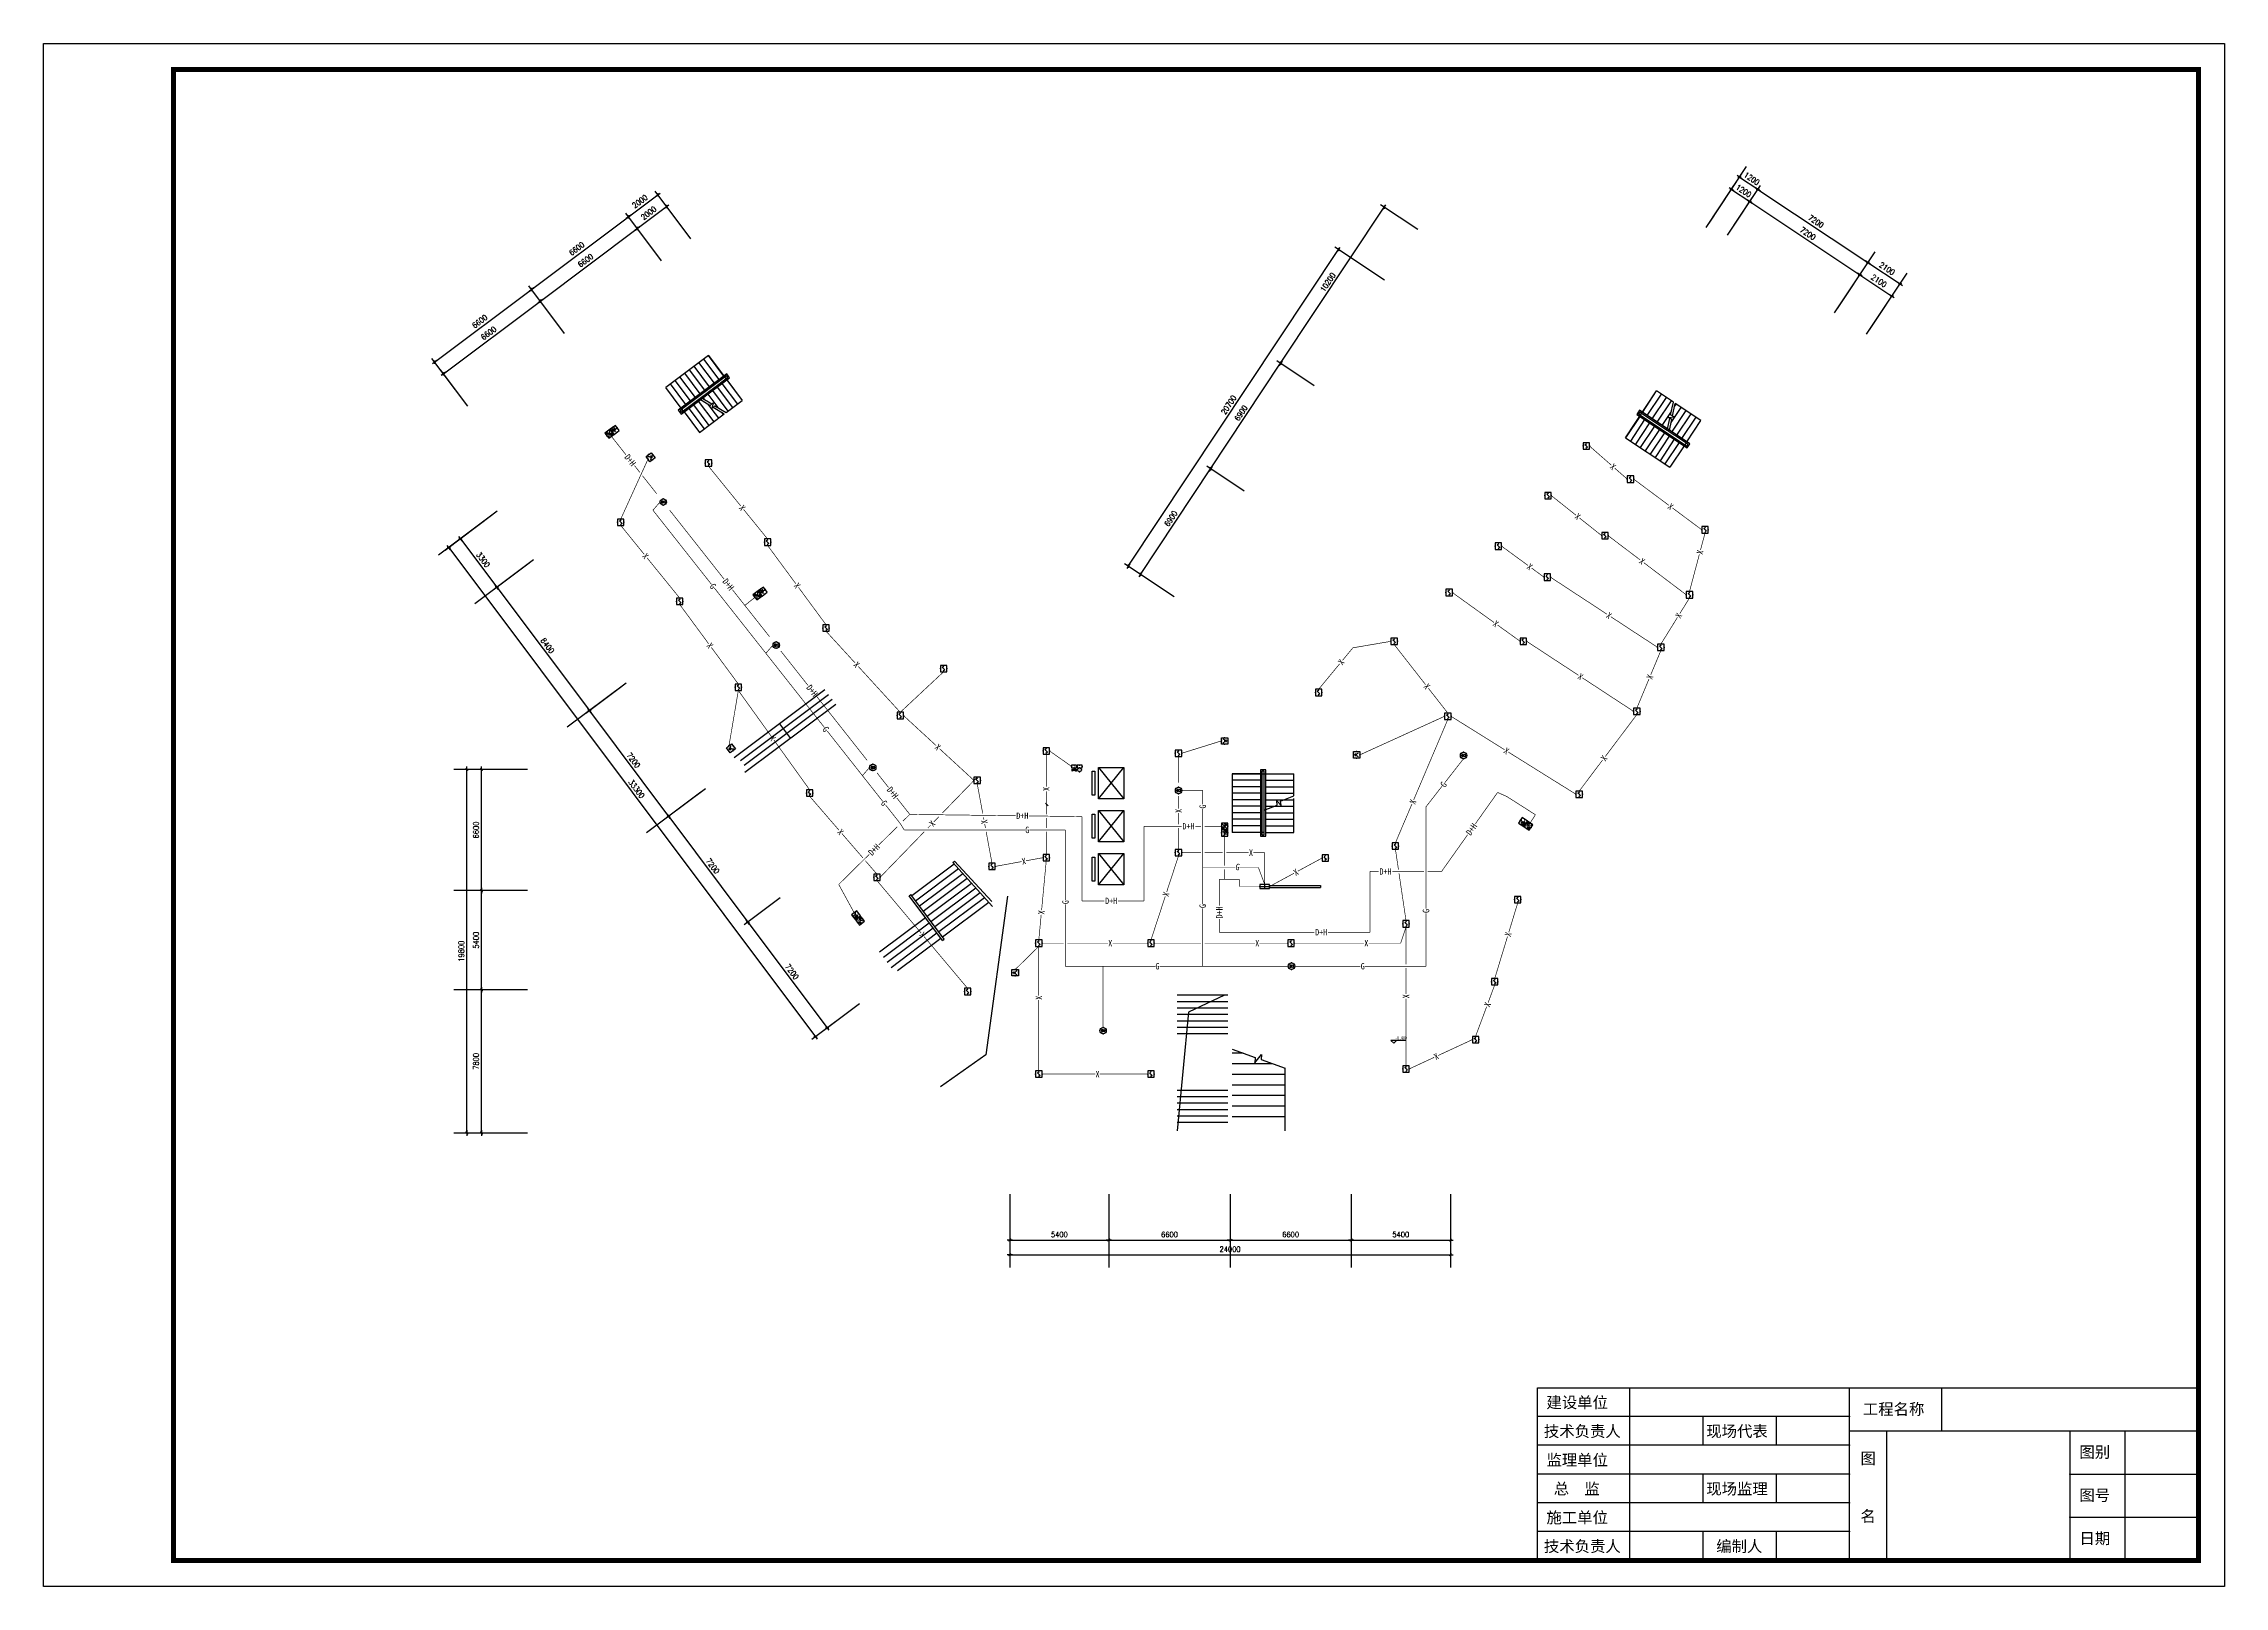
# Model space of a CAD drawing. Extents: x -149393 to 1177518, y -366685 to 296590.
# Drawn here: x 232648 to 351448, y -186685 to -102676 of the extents above; entities that cross this region are included whole.
import ezdxf
from ezdxf.enums import TextEntityAlignment as Align

# ---------------------------------------------------------------- set-up
doc = ezdxf.new("R2010")
doc.units = 0
doc.header["$LTSCALE"] = 1000
doc.header["$MEASUREMENT"] = 0
doc.linetypes.add('常规', pattern=[20, 10, 0, 10])
doc.layers.get('0').update_dxf_attribs({"linetype": 'CONTINUOUS'})
for name, color, linetype in [('AXIS', 3, 'CONTINUOUS'), ('DOTE', 1, 'CONTINUOUS'), ('EQUIP-消防', 3, 'CONTINUOUS'), ('EQUIP-箱柜', 3, 'CONTINUOUS'), ('PUB_TITLE', 253, 'CONTINUOUS'), ('SIG_TEXT', 7, 'CONTINUOUS'), ('STAIR', 2, 'CONTINUOUS'), ('TEL_SYMB', 3, 'CONTINUOUS'), ('WALL', 9, 'CONTINUOUS'), ('WIRE-消防', 3, '常规')]:
    doc.layers.add(name, color=color, linetype=linetype)
doc.styles.add('_TCH_LABEL', font='COMPLEX', dxfattribs={"bigfont": 'GBCBIG'})
doc.styles.add('_TEL_DIM', font='', dxfattribs={"width": 0.8, "height": 3.5})
doc.styles.add('DIM_FONT', font='SIMPLEX.shx', dxfattribs={"width": 0.8})
doc.styles.add('HZ', font='')
doc.styles.get("Standard").update_dxf_attribs({"font": 'gbenor.shx', "bigfont": 'gbcbig.shx'})
doc.styles.add('宋体', font='')
doc.styles.get('_TEL_DIM').set_extended_font_data('SimSun')
doc.styles.get('HZ').set_extended_font_data('SimSun')
doc.styles.get('宋体').set_extended_font_data('SimSun')
doc.dimstyles.new('DIMN', dxfattribs={"dimtxt": 300, "dimasz": 1, "dimexe": 250, "dimexo": 300, "dimgap": 150, "dimtad": 1, "dimdec": 0, "dimdsep": 46, "dimtxsty": 'DIM_FONT', "dimblk": '_DIMX', "dimcen": 2.5, "dimclrt": 7, "dimadec": 0, "dimazin": 0, "dimtfac": 1, "dimtdec": 0, "dimtix": 1, "dimtmove": 2, "dimatfit": 3, "dimldrblk": '_DIMX', "dimfxl": 1, "dimtolj": 1, "dimarcsym": 0})

msp = doc.modelspace()

# ---------------------------------------------------------------- texts
at = {"layer": 'SIG_TEXT', "style": '_TEL_DIM', "width": 0.8}
for s, rotation, p in [('D+H', 308.294459, (264603.2, -125358.2)), ('X', 318.775871, (318142, -125709.9)), ('X', 309.07895, (270709.1, -127953.5)), ('X', 321.521504, (316216.9, -128427.5)), ('X', 323.379293, (321280.6, -127886.1)), ('X', 309.07895, (265440.8, -130578)), ('X', 322.86633, (319723.1, -130866.7)), ('X', 75.115745, (322878.5, -130368.6)), ('D+H', 308.294459, (269946.1, -132124.8)), ('X', 323.845459, (313606.4, -131160.3)), ('G', 308.294459, (269109.2, -132221.1)), ('X', 306.395811, (273699.3, -132187.7)), ('X', 324.296278, (311754, -134264.6)), ('X', 326.780401, (317922.6, -133816.9)), ('X', 58.165096, (321716.5, -133818.4)), ('X', 306.395811, (268948, -135452.5)), ('X', 312.472837, (276938.5, -136492.4)), ('X', 50.440399, (303332.3, -136350.6)), ('D+H', 308.294459, (274513.7, -137909.6)), ('X', 308.040132, (308006.3, -137677.7)), ('X', 326.780401, (316370.1, -137142.9)), ('X', 67.360379, (320150.5, -137161.4)), ('G', 308.294459, (275256.9, -140007.1)), ('X', 305.686814, (272362.4, -140501.2)), ('X', 317.378935, (281358.4, -140982.8)), ('X', 328.041973, (312335.5, -141187.8)), ('X', 52.990959, (317650.1, -141589)), ('D+H', 308.294459, (278899.4, -143463.9)), ('X', 90, (287267.4, -143262.8)), ('G', 52.010617, (308906.2, -143015.7)), ('G', 308.294459, (278435.6, -144032.7)), ('D+H', 359.271524, (285963.3, -144725.3)), ('X', 90, (294474, -144455.1)), ('G', 90, (295789.6, -144223.3)), ('X', 66.993516, (307238.4, -143964.9)), ('X', 310.834273, (276059.9, -145604)), ('X', 45.887227, (281055.2, -145145.5)), ('X', 280.555025, (283893, -145049.6)), ('D+H', 54.644084, (310434.3, -145456.6)), ('D+H', 44.573267, (277885.5, -146566.9)), ('X', 10.356022, (286043.6, -147195.7)), ('G', 349.860469, (297694.1, -147508.2)), ('X', 28.437404, (300869.1, -147796.1)), ('G', 90, (288312.1, -149427)), ('X', 71.854759, (293789.7, -148992.4)), ('G', 90, (295789.6, -149641.5)), ('X', 84.633943, (287004, -149983.7)), ('D+H', 90, (296695.6, -149984.2)), ('G', 90, (307955.2, -149905.4)), ('X', 310.086274, (280528.7, -151201.9)), ('X', 73.062548, (312431.6, -151179.4)), ('X', 90, (286863, -154633.3)), ('X', 90, (306867.1, -154552.5)), ('X', 69.570336, (311300.2, -155005.3)), ('X', 24.870274, (308510.1, -157826.8))]:
    msp.add_text(s, height=350, rotation=rotation, dxfattribs=at).set_placement(p, align=Align.MIDDLE_CENTER)
for s, p in [('G', (286232.7, -145491.7)), ('D+H', (295015.2, -145294.2)), ('X', (298420.4, -146729.2)), ('D+H', (305747.1, -147754.2)), ('D+H', (290805, -149358.4)), ('X', (290755.2, -151659)), ('X', (298761.9, -151659)), ('D+H', (302246.7, -151063.8)), ('X', (304703.8, -151659)), ('G', (293326.5, -152914.4)), ('G', (304508.9, -152914.4)), ('X', (290063.4, -158786.8))]:
    msp.add_text(s, height=350, dxfattribs=at).set_placement(p, align=Align.MIDDLE_CENTER)

# ---------------------------------------------------------------- blocks, each defined once
blk = doc.blocks.new('_DIMX')
blk.add_line((-150, 0), (150, 0))
at = {"const_width": 50}
blk.add_lwpolyline([(-70, -70), (70, 70)], dxfattribs=at)
blk = doc.blocks.new('$equip_U$00000103(cyc-PC)')
for p, q in [((0.5, 0.5), (-0.5, 0.5)), ((-0.5, 0.5), (-0.5, -0.5)), ((-0.2, 0.2), (0.05, 0.4)), ((0, 0), (-0.2, 0.2)), ((0, 0), (0.2, -0.2)), ((0.5, -0.5), (0.5, 0.5)), ((-0.5, -0.5), (0.5, -0.5)), ((0.2, -0.2), (-0.05, -0.4))]:
    blk.add_line(p, q)
for p in [(-0.5, 0), (0, 0.5), (0.5, 0), (0, -0.5)]:
    blk.add_point(p)
at = {"color": 7, "style": '_TEL_DIM', "flags": 1}
blk.add_attdef('A', text='', height=0.00002, dxfattribs=at).set_placement((0, 0), align=Align.MIDDLE_CENTER)
blk = doc.blocks.new('$equip$00001423')
for p, q in [((0.75, 0.6), (-0.75, 0.6)), ((-0.75, 0.6), (-0.75, 0)), ((-0.75, 0.3), (0.75, 0.3)), ((-0.75, 0), (0.75, 0)), ((0, 0), (0, 0.6)), ((0.75, 0), (0.75, 0.6))]:
    blk.add_line(p, q)
for p in [(-0.75, 0.3), (0, 0.6), (0, 0), (0.75, 0.3)]:
    blk.add_point(p)
at = {"style": '_TCH_LABEL', "flags": 9}
blk.add_attdef('A', (0, 0), '', height=0.00002, dxfattribs=at)
blk = doc.blocks.new('$equip_U$00000105(cyc-PC)')
for p, q in [((0.5, 1), (-0.5, 1)), ((-0.5, 1), (-0.5, 0)), ((-0.5, 0), (0.5, 0)), ((-0.17, 0.5), (-0.17, 0.15)), ((0.5, 0), (0.5, 1))]:
    blk.add_line(p, q)
for radius in [0.226, 0.113]:
    blk.add_circle((0.23, 0.36), radius)
blk.add_arc((-0.17, 0.8), 0.3, 180, 0)
for p in [(-0.5, 0.5), (0, 1), (0, 0), (0.5, 0.5)]:
    blk.add_point(p)
at = {"color": 7, "style": '_TEL_DIM', "flags": 1}
blk.add_attdef('A', text='', height=0.00002, dxfattribs=at).set_placement((0, 0), align=Align.MIDDLE_CENTER)
blk = doc.blocks.new('$equip_U$00000107(cyc-PC)')
for p, q in [((-0.5, 1), (-0.5, 0)), ((0.5, 1), (-0.5, 0)), ((0.5, 1), (-0.5, 1)), ((-0.5, 0), (0.5, 0)), ((-0.27, 0.87, 0), (-0.42, 0.87, 0)), ((-0.42, 0.87, 0), (-0.42, 0.57, 0)), ((-0.42, 0.57, 0), (-0.27, 0.57, 0)), ((-0.27, 0.82, 0), (-0.07, 0.92, 0)), ((-0.27, 0.57, 0), (-0.27, 0.87, 0)), ((-0.07, 0.52, 0), (-0.27, 0.62, 0)), ((-0.07, 0.92, 0), (-0.07, 0.52, 0)), ((0.11, 0.16), (0.34, 0.4)), ((0.11, 0.4), (0.34, 0.16)), ((0.5, 0), (0.5, 1))]:
    blk.add_line(p, q)
blk.add_circle((0.22, 0.28), 0.169)
for p in [(-0.5, 0.5), (0, 1), (0, 0), (0.5, 0.5)]:
    blk.add_point(p)
at = {"color": 7, "style": '_TEL_DIM', "flags": 1}
blk.add_attdef('A', text='', height=0.00002, dxfattribs=at).set_placement((0, 0), align=Align.MIDDLE_CENTER)
blk = doc.blocks.new('$equip$00001635')
for p, q in [((-0.01, -0.35, 0), (-0.26, -0.35, 0)), ((-0.26, -0.35, 0), (-0.26, -0.65, 0)), ((-0.26, -0.65, 0), (-0.01, -0.65, 0)), ((-0.01, -0.4, 0), (0.24, -0.3, 0)), ((-0.01, -0.65, 0), (-0.01, -0.35, 0)), ((0.24, -0.7, 0), (-0.01, -0.6, 0)), ((0.24, -0.3, 0), (0.24, -0.7, 0))]:
    blk.add_line(p, q)
blk.add_circle((0, -0.5), 0.5)
at = {"flags": 9}
blk.add_attdef('A', (0, 0), '', height=0.00002, dxfattribs=at)
blk.add_attdef('B', text='', height=0.4, dxfattribs=at).set_placement((0.85, -0.68), align=Align.MIDDLE_CENTER)
blk = doc.blocks.new('$equip_U$00000115(cyc-PC)')
for p in [(0.01, 0.5, 0), (-0.49, 0, 0), (0.01, -0.5, 0), (0.51, 0, 0)]:
    blk.add_point(p)
blk.add_blockref('$equip$00001635', (0.01, 0.5, 0))
at = {"color": 7, "style": '_TEL_DIM', "flags": 1}
blk.add_attdef('A', text='', height=0.00002, dxfattribs=at).set_placement((0, 0), align=Align.MIDDLE_CENTER)
blk = doc.blocks.new('$equip_U$00000302(cyc-PC)')
for p, q in [((0.5, 0.5), (-0.5, 0.5)), ((-0.5, 0.5), (-0.5, -0.5)), ((0, 0), (0, -0.35)), ((0.5, -0.5), (0.5, 0.5)), ((-0.5, -0.5), (0.5, -0.5)), ((-0.22, -0.17), (0.22, -0.17))]:
    blk.add_line(p, q)
blk.add_arc((0, 0.3), 0.3, 180, 0)
for p in [(-0.5, 0), (0, 0.5), (0.5, 0), (0, -0.5)]:
    blk.add_point(p)
at = {"color": 7, "style": '_TEL_DIM', "flags": 1}
blk.add_attdef('A', text='', height=0.00002, dxfattribs=at).set_placement((0, 0), align=Align.MIDDLE_CENTER)
blk = doc.blocks.new('$equip$00002785')
for p, q in [((0.65, 0.65), (-0.65, 0.65)), ((-0.65, 0.65), (-0.65, 0)), ((-0.65, 0), (0.65, 0)), ((0.65, 0), (0.65, 0.65))]:
    blk.add_line(p, q)
at = {"const_width": 0.04}
blk.add_lwpolyline([(-0.65, 0.65), (0.65, 0.65), (0.65, 0), (-0.65, 0), (-0.65, 0.65), (0.65, 0.65)], dxfattribs=at)
for p in [(-0.65, 0.33), (0, 0.65), (0, 0), (0.65, 0.33)]:
    blk.add_point(p)
at = {"color": 7}
blk.add_attdef('$TEXT$', text='', height=0.3, dxfattribs=at).set_placement((0.01, 0.34), align=Align.MIDDLE_CENTER)
at = {"color": 7, "flags": 1}
for tag, height, p in [('A', 0.00002, (0, 0)), ('B', 0.4, (0.9, 0.25))]:
    blk.add_attdef(tag, text='', height=height, dxfattribs=at).set_placement(p, align=Align.MIDDLE_CENTER)
blk = doc.blocks.new('$equip$00002794')
for p, q in [((0, -0.55), (0, 0)), ((0, 0), (0.23, 0)), ((-0.55, -0.85), (-0.55, -0.25)), ((-0.55, -0.25), (0.55, -0.85)), ((0.55, -0.25), (-0.55, -0.85)), ((0.55, -0.25), (0.55, -0.85))]:
    blk.add_line(p, q)
for p in [(-0.55, -0.55), (0, -0.55), (0.55, -0.55)]:
    blk.add_point(p)
at = {"color": 7, "flags": 1}
for tag, height, p in [('A', 0.00002, (0, 0)), ('B', 0.4, (0.8, -0.61))]:
    blk.add_attdef(tag, text='', height=height, dxfattribs=at).set_placement(p, align=Align.MIDDLE_CENTER)
blk = doc.blocks.new('$equip$00002792')
at = {"const_width": 0.04}
blk.add_lwpolyline([(-0.5, 0, -1), (0.5, 0, -1), (-0.5, 0, -1.463176)], format="xyb", dxfattribs=at)
blk.add_circle((0, 0), 0.5)
for p in [(-0.5, 0), (0, 0.5), (0.5, 0), (0, -0.5)]:
    blk.add_point(p)
at = {"color": 7}
blk.add_attdef('$TEXT$', text='', height=0.4, dxfattribs=at).set_placement((0, 0), align=Align.MIDDLE_CENTER)
at = {"color": 7, "flags": 1}
for tag, height, p in [('A', 0.00002, (0, 0)), ('B', 0.4, (0.75, -0.25))]:
    blk.add_attdef(tag, text='', height=height, dxfattribs=at).set_placement(p, align=Align.MIDDLE_CENTER)
blk = doc.blocks.new('A$C74276B88')
at = {"layer": 'EQUIP-消防', "linetype": 'ByBlock', "xscale": 207.6180480014955, "yscale": 207.6180480014955, "zscale": 207.6180480014955}
for name, p, values in [('$equip$00002785', (139, 228), {'$TEXT$': 'I'}), ('$equip$00002785', (438, 228), {'$TEXT$': 'I'}), ('$equip$00002792', (435, 108), {'$TEXT$': 'L'})]:
    blk.add_blockref(name, p, dxfattribs=at).add_auto_attribs(values)
blk.add_blockref('$equip$00002794', (140, 207), dxfattribs=at)
blk = doc.blocks.new('会签栏')
at = {"layer": 'PUB_TITLE', "color": 4, "lineweight": 30}
blk.add_lwpolyline([(-18000, 0), (-18000, 4700), (0, 4700)], dxfattribs=at)
at = {"layer": 'PUB_TITLE', "color": 4}
for points in [[(-15500, 4700), (-15500, 0)], [(-9500, 0), (-9500, 4700)], [(-7000, 4700), (-7000, 3525)], [(-9500, 3917), (-18000, 3917)], [(-13500, 3917), (-13500, 3133)], [(-11500, 3917), (-11500, 3133)], [(-9500, 3133), (-18000, 3133)], [(-9500, 3525), (0, 3525)], [(-8500, 3525), (-8500, 0)], [(-3500, 3525), (-3500, 0)], [(-2000, 3525), (-2000, 0)], [(-9500, 2350), (-18000, 2350)], [(-13500, 2350), (-13500, 1567)], [(-11500, 2350), (-11500, 1567)], [(-3500, 2350), (0, 2350)], [(-9500, 1567), (-18000, 1567)], [(-9500, 783), (-18000, 783)], [(-13500, 783), (-13500, 0)], [(-11500, 783), (-11500, 0)], [(-3500, 1175), (0, 1175)]]:
    blk.add_lwpolyline(points, dxfattribs=at)
at = {"layer": 'PUB_TITLE'}
for p in [(-9500, 3917), (-9500, 3133), (-9500, 2350), (-9500, 1567), (-9500, 783), (-3500, 1175)]:
    blk.add_point(p, dxfattribs=at)
at = {"layer": 'PUB_TITLE', "color": 4}
blk.add_point((-3500, 2350), dxfattribs=at)
at = {"lineweight": -3, "style": '宋体'}
for s, p in [('建设单位', (-17758, 4147)), ('工程名称', (-9140, 3965)), ('技术负责人', (-17828, 3363)), ('现场代表', (-13405, 3363)), ('图别', (-3241, 2796)), ('监理单位', (-17758, 2580)), ('图', (-9206, 2624)), ('总  监', (-17560, 1797)), ('现场监理', (-13405, 1797)), ('图号', (-3241, 1621)), ('施工单位', (-17758, 1013)), ('名', (-9206, 1049)), ('日期', (-3241, 446)), ('技术负责人', (-17828, 230)), ('编制人', (-13134, 230))]:
    blk.add_text(s, height=307, dxfattribs=at).set_placement(p)
blk = doc.blocks.new('fdhgfghfgh')
at = {"color": 59}
for p, q in [((282681, -74617.3), (277737, -78325.3)), ((282878.5, -74880.6), (278078.5, -78480.6)), ((283076, -75143.9), (278276, -78743.9)), ((283273.5, -75407.2), (278329.5, -79115.2)), ((280209, -76471.3), (280801.5, -77261.2)), ((297580.9, -78848.7), (298971.1, -80548.7)), ((297580.9, -80548.7), (298971.1, -78848.7)), ((294691.7, -80787.8), (294840.2, -80937.7)), ((297580.9, -81188.7), (298971.1, -82888.7)), ((297580.9, -82888.7), (298971.1, -81188.7)), ((297580.9, -83528.7), (298971.1, -85228.7)), ((297580.9, -85228.7), (298971.1, -83528.7)), ((314353.7, -93703.3), (313518.5, -93703.8)), ((313518.5, -93703.8), (313667, -93853.6)), ((313667, -93853.6), (313819, -93703.6))]:
    blk.add_line(p, q, dxfattribs=at)
for points in [[(297251, -79048.7), (297379.5, -79048.7), (297379.5, -80348.7), (297251, -80348.7)], [(297580.9, -78848.7), (298971.1, -78848.7), (298971.1, -80548.7), (297580.9, -80548.7)], [(297251, -81388.7), (297379.5, -81388.7), (297379.5, -82688.7), (297251, -82688.7)], [(297580.9, -81188.7), (298971.1, -81188.7), (298971.1, -82888.7), (297580.9, -82888.7)], [(297251, -83728.7), (297379.5, -83728.7), (297379.5, -85028.7), (297251, -85028.7)], [(297580.9, -83528.7), (298971.1, -83528.7), (298971.1, -85228.7), (297580.9, -85228.7)]]:
    blk.add_lwpolyline(points, close=True, dxfattribs=at)
for points in [[(292634.6, -85848.7), (291454.6, -94492.8), (288974.6, -96228.7)], [(304454.6, -91248.7), (302496.1, -92172), (301874.6, -98628.7)]]:
    blk.add_lwpolyline(points, dxfattribs=at)
at = {"layer": 'AXIS'}
for p, q in [((330681.9, -49445.7), (332895.4, -46114)), ((337678.4, -54094.2), (339892, -50762.5)), ((339427.6, -55256.3), (341641.1, -51924.6)), ((264831.4, -64889.7), (261631.4, -67289.7)), ((266811.4, -67529.7), (263611.4, -69929.7)), ((266811.4, -67529.7), (263611.4, -69929.7)), ((271851.4, -74249.7), (268651.4, -76649.7)), ((266476.5, -78948.7), (262476.5, -78948.7)), ((276171.4, -80009.7), (272971.4, -82409.7)), ((266476.5, -85548.7), (262476.5, -85548.7)), ((266476.5, -85548.7), (262476.5, -85548.7)), ((266476.5, -90948.7), (262476.5, -90948.7)), ((266476.5, -90948.7), (262476.5, -90948.7)), ((266476.5, -98748.7), (262476.5, -98748.7)), ((292754.6, -102074.4), (292754.6, -106074.4)), ((298154.6, -102074.4), (298154.6, -106074.4)), ((304754.6, -102074.4), (304754.6, -106074.4)), ((311354.6, -102074.4), (311354.6, -106074.4)), ((316754.6, -102074.4), (316754.6, -106074.4))]:
    blk.add_line(p, q, dxfattribs=at)
at = {"layer": 'DOTE', "color": 59}
for p, q in [((304634.6, -91248.7), (301874.6, -91248.7)), ((304634.6, -91598.7), (301874.6, -91598.7)), ((304634.6, -91948.7), (301874.6, -91948.7)), ((304634.6, -92298.7), (301874.6, -92298.7)), ((304634.6, -92648.7), (301874.6, -92648.7)), ((304634.6, -92998.7), (301874.6, -92998.7)), ((304634.6, -93348.7), (301874.6, -93348.7)), ((304634.6, -96428.7), (301874.6, -96428.7)), ((304634.6, -96778.7), (301874.6, -96778.7)), ((304634.6, -97128.7), (301874.6, -97128.7)), ((304634.6, -97478.7), (301874.6, -97478.7)), ((304634.6, -97828.7), (301874.6, -97828.7)), ((304634.6, -98178.7), (301874.6, -98178.7))]:
    blk.add_line(p, q, dxfattribs=at)
at = {"layer": 'STAIR', "color": 59}
for p, q in [((276337.4, -56410.1), (274013.7, -58152.9)), ((276401.9, -58109.9), (275562.8, -56991.1)), ((276660.1, -57916.2), (275821, -56797.4)), ((276918.3, -57722.6), (276079.2, -56603.8)), ((277176.5, -57529), (276337.4, -56410.1)), ((276337.4, -56410.1), (278173.4, -58858.1)), ((274852.8, -59271.7), (274013.7, -58152.9)), ((275111, -59078.1), (274271.9, -57959.3)), ((275369.2, -58884.4), (274530.1, -57765.6)), ((277334.3, -57410.6), (274695, -59390.1)), ((275627.4, -58690.8), (274788.3, -57572)), ((277319.9, -57511), (274795.4, -59404.4)), ((274852.8, -59600.4), (277492.1, -57621)), ((274867.2, -59500), (277391.7, -57606.7)), ((277219.5, -57586.3), (274895.9, -59329.1)), ((275885.6, -58497.2), (275046.5, -57378.3)), ((276143.8, -58303.5), (275304.6, -57184.7)), ((275948.5, -58689.1), (277291.3, -57682)), ((276817.9, -58126.6), (277657, -59245.4)), ((277076.1, -57933), (277915.2, -59051.8)), ((277391.7, -57606.7), (277319.9, -57511)), ((277492.1, -57621), (277334.3, -57410.6)), ((277334.3, -57739.3), (278173.4, -58858.1)), ((274695, -59390.1), (274852.8, -59600.4)), ((274967.6, -59424.7), (274895.9, -59329.1)), ((274967.6, -59424.7), (275845.6, -58766.2)), ((275268.8, -59288.5), (276107.9, -60407.3)), ((275527, -59094.8), (276366.1, -60213.6)), ((275785.2, -58901.2), (276624.3, -60020)), ((275845.6, -58766.2), (276434.1, -59127.7)), ((275948.5, -58689.1), (276523.9, -59042.7)), ((276043.4, -58707.5), (276098.8, -58781.4)), ((276293.9, -59041.6), (276882.5, -59826.3)), ((276301.5, -58513.9), (276847, -59241.2)), ((276434.1, -59127.7), (276589, -58981.1)), ((276589, -58981.1), (276524.5, -59296.1)), ((276524.5, -59296.1), (276686.6, -59142.6)), ((276559.7, -58320.3), (277398.8, -59439.1)), ((276596.7, -59227.7), (277192.5, -59593.8)), ((276686.6, -59142.6), (277295.3, -59516.7)), ((277295.3, -59516.7), (278173.4, -58858.1)), ((326295.5, -60887.9), (327988.9, -58339.1)), ((327050.7, -59394.8), (326905.2, -59613.9)), ((329798.6, -61220.5), (327050.7, -59394.8)), ((327215, -59504), (327988.9, -58339.1)), ((327483.8, -59682.6), (328257.7, -58517.7)), ((327752.6, -59861.2), (328526.5, -58696.3)), ((328903.1, -58946.5), (327988.9, -58339.1)), ((328021.4, -60039.8), (328795.3, -58874.9)), ((328754.1, -59645.3), (328903.1, -58946.5)), ((328790.2, -60049.1), (329333, -59232.1)), ((328864.3, -59701.6), (329010.2, -59017.7)), ((328973.4, -59190.2), (329064.2, -59053.5)), ((330408.2, -59946.5), (329010.2, -59017.7)), ((274795.4, -59404.4), (274867.2, -59500)), ((275010.6, -59482.1), (275849.7, -60600.9)), ((275849.7, -60600.9), (277192.5, -59593.8)), ((277042.2, -59501.4), (277140.7, -59632.7)), ((327069.5, -59723), (326295.5, -60887.9)), ((327338.3, -59901.6), (326564.3, -61066.5)), ((327607.1, -60080.2), (326833.2, -61245.1)), ((326905.2, -59613.9), (329653, -61439.6)), ((327070.8, -59494.3), (327004.6, -59593.8)), ((327004.6, -59593.8), (329633, -61340.1)), ((329699.1, -61240.6), (327070.8, -59494.3)), ((327875.9, -60258.8), (327102, -61423.7)), ((327109.1, -59663.3), (329528.5, -61270.7)), ((328573.4, -60492.6), (327175.3, -59563.7)), ((328144.7, -60437.4), (327370.8, -61602.3)), ((328290.2, -60218.4), (328793.4, -59461.1)), ((328559, -60397), (328610.2, -60320.1)), ((328573.4, -60492.6), (328714.2, -59832)), ((328634.5, -59791.3), (328952.9, -59746.8)), ((328824.5, -59888.3), (328634.5, -59791.3)), ((328680.4, -60563.7), (328824.5, -59888.3)), ((329594.6, -61171.1), (328680.4, -60563.7)), ((328952.9, -59746.8), (328754.1, -59645.3)), ((328827.9, -60575.6), (329601.8, -59410.7)), ((329096.7, -60754.2), (329870.6, -59589.3)), ((329365.5, -60932.8), (330139.4, -59767.9)), ((329634.3, -61111.4), (330408.2, -59946.5)), ((326295.5, -60887.9), (328714.8, -62495.3)), ((328413.5, -60616), (327639.6, -61780.9)), ((328682.3, -60794.6), (327908.4, -61959.5)), ((328951.1, -60973.2), (328177.2, -62138.1)), ((329220, -61151.8), (328446, -62316.7)), ((329488.8, -61330.4), (328714.8, -62495.3)), ((329594.6, -61171.1), (329528.5, -61270.7)), ((329633, -61340.1), (329699.1, -61240.6)), ((329653, -61439.6), (329798.6, -61220.5)), ((304874.6, -79185.4), (304874.6, -82374.8)), ((306410.2, -79185.4), (304874.6, -79185.4)), ((304874.6, -79185.4), (308234.6, -79185.4)), ((306410.2, -79539.8), (304874.6, -79539.8)), ((306699, -78968.9), (306410.2, -78968.9)), ((306410.2, -78968.9), (306410.2, -82591.4)), ((306620.2, -79047.6), (306489, -79047.6)), ((306489, -79047.6), (306489, -82512.6)), ((306489, -79185.4), (306489, -82374.8)), ((306620.2, -82512.6), (306620.2, -79047.6)), ((306620.2, -81028.5), (306620.2, -79185.4)), ((306699, -82591.4), (306699, -78968.9)), ((306699, -79185.4), (308234.6, -79185.4)), ((306699, -79539.8), (308234.6, -79539.8)), ((308234.6, -80390.6), (308234.6, -79185.4)), ((306410.2, -79894.2), (304874.6, -79894.2)), ((306410.2, -80248.6), (304874.6, -80248.6)), ((306410.2, -80602.9), (304874.6, -80602.9)), ((306699, -79894.2), (308234.6, -79894.2)), ((306699, -80248.6), (308234.6, -80248.6)), ((306699, -80602.9), (307697.3, -80602.9)), ((307325.5, -80890.9), (307298.8, -80658.3)), ((307298.8, -80658.3), (307533, -80922.4)), ((307505, -80678.9), (308234.6, -80390.6)), ((307533, -80922.4), (307505, -80678.9)), ((307697.3, -80602.9), (308234.6, -80602.9)), ((308234.6, -82374.8), (308234.6, -80531.7)), ((306410.2, -80957.3), (304874.6, -80957.3)), ((306410.2, -81311.7), (304874.6, -81311.7)), ((306410.2, -81666.1), (304874.6, -81666.1)), ((306620.2, -81169.6), (307325.5, -80890.9)), ((306620.2, -82374.8), (306620.2, -81169.6)), ((306699, -80957.3), (307157.6, -80957.3)), ((306699, -81311.7), (308234.6, -81311.7)), ((306699, -81666.1), (308234.6, -81666.1)), ((307157.6, -80957.3), (308234.6, -80957.3)), ((306410.2, -82020.4), (304874.6, -82020.4)), ((306410.2, -82374.8), (304874.6, -82374.8)), ((306410.2, -82591.4), (306699, -82591.4)), ((306620.2, -82374.8), (306489, -82374.8)), ((306489, -82512.6), (306620.2, -82512.6)), ((306699, -82020.4), (308234.6, -82020.4)), ((306699, -82374.8), (308234.6, -82374.8)), ((287411.3, -85823.3), (289723.2, -84089.3)), ((289658.4, -84017.3), (289744.7, -83936.7)), ((291813.2, -86410.6), (289658.4, -84017.3)), ((291773.2, -86140), (289744.7, -83936.7)), ((287621.2, -86103.3), (289958.4, -84350.5)), ((287831.1, -86383.4), (290193.5, -84611.6)), ((288041.1, -86663.4), (290428.6, -84872.8)), ((288251, -86943.5), (290663.7, -85133.9)), ((288461, -87223.5), (290898.9, -85395.1)), ((287272.4, -85838.2), (287368.4, -85766.2)), ((289086.8, -88258.2), (287272.4, -85838.2)), ((289182.8, -88186.2), (287368.4, -85766.2)), ((288671, -87503.5), (291134, -85656.2)), ((288881, -87783.5), (291369.1, -85917.4)), ((289091, -88063.5), (291604.3, -86178.5)), ((285658.7, -88887), (288154.7, -87015)), ((285868.5, -89167.1), (288364.6, -87295)), ((286078.5, -89447.1), (288574.6, -87575)), ((286288.5, -89727.1), (288784.5, -87855.1)), ((286642.5, -89899.1), (288994.5, -88135.1)), ((289086.8, -88258.2), (289182.8, -88186.2)), ((304874.6, -94186), (306123.9, -94635.7)), ((305460.4, -94396.8), (304874.6, -94396.8)), ((307069.6, -94976.1), (304874.6, -94976.1)), ((306099.7, -94924.3), (306469.1, -94481)), ((306123.9, -94635.7), (306099.7, -94924.3)), ((306469.1, -94481), (306446.3, -94751.8)), ((306446.3, -94751.8), (307754.6, -95222.8)), ((307754.6, -95555.5), (304874.6, -95555.5)), ((307754.6, -96134.8), (304874.6, -96134.8)), ((307754.6, -98628.7), (307754.6, -95222.8)), ((307754.6, -96714.1), (304874.6, -96714.1)), ((307754.6, -97293.4), (304874.6, -97293.4)), ((307754.6, -97872.7), (304874.6, -97872.7))]:
    blk.add_line(p, q, dxfattribs=at)
at = {"layer": 'TEL_SYMB', "color": 59, "elevation": 1793}
for points in [[(274325.7, -58837.8, 0, 0, 0), (277352.2, -56567.9, 0, 0, 0), (278306.1, -57839.7, 0, 0, 0), (276986.5, -58829.5, 95.6, 0, 0), (276699.6, -59044.6, 0, 0, 0)], [(329256.1, -61972.3, 0, 0, 0), (326105, -59878.7, 0, 0, 0), (326984.7, -58554.5, 0, 0, 0), (328358.7, -59467.4, 95.6, 0, 0), (328657.4, -59665.8, 0, 0, 0)]]:
    blk.add_lwpolyline(points, format="xyseb", dxfattribs=at)
at = {"layer": 'TEL_SYMB', "color": 59}
for points in [[(275279.6, -60109.6, 0, 0, 0), (276154.5, -59453.4, 95.6, 0, 0), (276441.4, -59238.3, 0, 0, 0)], [(330135.8, -60648.1, 0, 0, 0), (329224.8, -60042.9, 95.6, 0, 0), (328926.2, -59844.4, 0, 0, 0)], [(280717.8, -74279.1, 0, 0, 0), (281308.4, -75199.7, 95.6, 0, 0), (281502, -75501.6, 0, 0, 0)], [(278146.3, -76207.8, 0, 0, 0), (278736.8, -77128.4, 95.6, 0, 0), (278930.4, -77430.2, 0, 0, 0)], [(307427.4, -82552, 0, 0, 0), (307427.4, -81351.1, 105, 0, 0), (307427.4, -80957.3, 0, 0, 0)]]:
    blk.add_lwpolyline(points, format="xyseb", dxfattribs=at)
at = {"color": 59, "style": 'HZ', "width": 0.7}
blk.add_text('-8.400', height=183.52, dxfattribs=at).set_placement((313754.9, -93655.8))
at = {"layer": 'AXIS'}
for p1, p2, distance in [((273962.5, -51492.6), (275562.5, -50292.6), 3300), ((330681.9, -49445.7), (331681.4, -50109.7), 3300), ((330681.9, -49445.7), (331681.4, -50109.7), 2500), ((331681.4, -50109.7), (337678.4, -54094.2), 3300), ((268682.5, -55452.6), (273962.5, -51492.6), 3300), ((273962.5, -51492.6), (275562.5, -50292.6), 2500), ((309591.4, -58217.8), (315236, -49722), 2500), ((331681.4, -50109.7), (337678.4, -54094.2), 2500), ((268682.5, -55452.6), (273962.5, -51492.6), 2500), ((301954.6, -69712.2), (313409.8, -52470.7), 3300), ((337678.4, -54094.2), (339427.6, -55256.3), 3300), ((337678.4, -54094.2), (339427.6, -55256.3), 2500), ((263402.5, -59412.6), (268682.5, -55452.6), 3300), ((263402.5, -59412.6), (268682.5, -55452.6), 2500), ((305773, -63965), (309591.4, -58217.8), 2500), ((301954.6, -69712.2), (305773, -63965), 2500), ((264831.4, -64889.7), (284811.4, -91529.7), -3300), ((264831.4, -64889.7), (266811.4, -67529.7), -2500), ((266811.4, -67529.7), (271851.4, -74249.7), -2500), ((271851.4, -74249.7), (276171.4, -80009.7), -2500), ((266176.5, -98748.7), (266176.5, -78948.7), 3000), ((266476.5, -85548.7), (266476.5, -78948.7), 2500), ((276171.4, -80009.7), (280491.4, -85769.7), -2500), ((266476.5, -90948.7), (266476.5, -85548.7), 2500), ((280491.4, -85769.7), (284811.4, -91529.7), -2500), ((266476.5, -98748.7), (266476.5, -90948.7), 2500), ((292754.6, -102074.4), (298154.6, -102074.4), -2500), ((292754.6, -102074.4), (316754.6, -102074.4), -3300), ((298154.6, -102074.4), (304754.6, -102074.4), -2500), ((304754.6, -102074.4), (311354.6, -102074.4), -2500), ((311354.6, -102074.4), (316754.6, -102074.4), -2500)]:
    blk.add_aligned_dim(p1=p1, p2=p2, distance=distance, dimstyle='DIMN', dxfattribs=at).render()

# ---------------------------------------------------------------- linework, layer by layer
for p, q in [((299434.1, -148511.1), (302214.7, -148511.1)), ((299434.1, -148626.4), (302214.7, -148626.4)), ((302214.7, -148511.1), (302214.7, -148626.4))]:
    msp.add_line(p, q)
at = {"layer": 'PUB_TITLE'}
msp.add_lwpolyline([(232648.3, -102676.1), (351448.3, -102676.1), (351448.3, -186684.6), (232648.3, -186684.6)], close=True, dxfattribs=at)
at = {"layer": 'PUB_TITLE', "const_width": 270.7}
msp.add_lwpolyline([(239719.7, -104090.4), (350034, -104090.4), (350034, -185270.4), (239719.7, -185270.4), (239719.7, -104090.4)], close=True, dxfattribs=at)
at = {"layer": 'WIRE-消防', "color": 0, "linetype": '常规', "const_width": 35}
for points in [[(263579.1, -124061.2), (264376.1, -125070.6)], [(264830.2, -125645.7), (265132.9, -126029.1)], [(265272.3, -126205.6), (266043.8, -127182.7)], [(266754.2, -128082.4), (269167.7, -131139)], [(269167.7, -131139), (269719, -131837.3)], [(270173.1, -132412.3), (272188.7, -134965)], [(271397.5, -132828.7), (270848.5, -133267.7)], [(272807.9, -135749.3), (274286.7, -137622)], [(274740.7, -138197.1), (277512.6, -141707.6)], [(278045, -142381.8), (278672.3, -143176.4)], [(279126.4, -143751.5), (279833.8, -144647.4)], [(311856.3, -143452.4), (310646.3, -145157.8)], [(312348.8, -143667.9), (311856.3, -143452.4)], [(312348.8, -143667.9), (313914.2, -144665.1)], [(279466, -145009.7), (279833.8, -144647.4)], [(285597, -144720.6), (279833.8, -144647.4)], [(289215.9, -144766.7), (286329.7, -144730)], [(289215.9, -149358.4), (289215.9, -144766.7)], [(313628.6, -145118.7), (313913.5, -144666.1)], [(278146.5, -146309.8), (279148, -145323)], [(292587.5, -145294.2), (292587.5, -149358.4)], [(294648.9, -145294.2), (292587.5, -145294.2)], [(295689.6, -145294.2), (295381.6, -145294.2)], [(296811.6, -145294.2), (295889.6, -145294.2)], [(296986.6, -145824.5), (296986.6, -147439.8)], [(310222.3, -145755.4), (308804.1, -147754.2)], [(275962.5, -148461.4), (277624.5, -146824)], [(276804.1, -150003.3), (275962.5, -148461.4)], [(296986.6, -148176.6), (296695.6, -148176.6)], [(296695.6, -148176.6), (296695.6, -149617.8)], [(296986.6, -147639.8), (296986.6, -148176.6)], [(296986.6, -148176.6), (297786.6, -148176.6)], [(297786.6, -148176.6), (297786.6, -148573.2)], [(304896.4, -147754.2), (304896.4, -151063.8)], [(305380.8, -147754.2), (304896.4, -147754.2)], [(307855.2, -147754.2), (306113.5, -147754.2)], [(308804.1, -147754.2), (308055.2, -147754.2)], [(290438.6, -149358.4), (289215.9, -149358.4)], [(292587.5, -149358.4), (291171.4, -149358.4)], [(298909.1, -148573.2), (297786.6, -148573.2)], [(296695.6, -150350.5), (296695.6, -151063.8)], [(301880.3, -151063.8), (296695.6, -151063.8)], [(304896.4, -151063.8), (302613.1, -151063.8)]]:
    msp.add_lwpolyline(points, dxfattribs=at)
at = {"layer": 'WIRE-消防', "linetype": '常规', "const_width": 35}
for points in [[(316859.6, -124586.3), (318050.1, -125629.4)], [(265572.9, -125303.4), (264089.7, -128564.2)], [(268870.6, -125689.6), (270632.1, -127858.7)], [(318233.8, -125790.4), (318921.8, -126393.2)], [(319271.8, -126393.2), (321182.6, -127813.3)], [(270786.1, -128048.3), (272085.4, -129648.4)], [(314779.9, -127285.3), (316121.3, -128351.5)], [(321378.6, -127959), (322980.9, -129149.9)], [(264089.7, -128914.2), (265363.8, -130483.2)], [(316312.5, -128503.4), (317526.6, -129468.5)], [(317876.6, -129468.5), (319625.8, -130792.9)], [(323155.9, -129324.9), (322909.9, -130250.6)], [(265517.8, -130672.8), (267304.5, -132873)], [(272085.4, -129998.4), (273626.8, -132089.4)], [(312073.5, -130040.3), (313507.8, -131088.2)], [(322847.2, -130486.6), (322307.7, -132516.3)], [(313705, -131232.3), (314387.7, -131731.2)], [(314737.7, -131731.2), (317820.4, -133749.9)], [(319820.5, -130940.4), (322132.7, -132691.3)], [(273771.7, -132286), (275275.2, -134325.6)], [(309390.1, -132565.8), (311654.9, -134193.4)], [(322307.7, -132866.3), (321781, -133714.7)], [(267304.5, -133223), (268875.5, -135354.2)], [(318024.7, -133883.8), (320573.4, -135552.8)], [(321652.1, -133922.2), (320748.4, -135377.8)], [(275275.2, -134675.6), (276856, -136402.3)], [(306047, -135222.1), (303971.2, -135577.2)], [(306222, -135397.1), (307931.1, -137581.5)], [(311853.2, -134335.9), (313079.7, -135217.3)], [(313429.7, -135217.3), (316268, -137076)], [(269020.4, -135550.8), (270494.3, -137550.2)], [(277020.9, -136582.5), (279314.9, -139088.4)], [(302105.2, -137836.1), (303254.6, -136444.7)], [(303410.1, -136256.4), (303971.2, -135577.2)], [(320748.4, -135727.8), (320197.5, -137048.7)], [(279314.9, -139088.4), (281674.2, -136884)], [(308081.6, -137773.9), (309142.7, -139130.1)], [(316472.3, -137209.8), (319265.4, -139038.9)], [(320103.5, -137274.1), (319440.4, -138863.9)], [(269984.1, -140910), (270494.3, -137900.2)], [(270494.3, -137900.2), (272291.1, -140402)], [(279489.9, -139263.4), (281268.6, -140900.1)], [(304351.6, -141406.5), (308967.7, -139305.1)], [(307286.1, -143852.5), (309142.7, -139480.1)], [(309317.7, -139305.1), (312231.9, -141123.1)], [(319440.4, -139213.9), (317723.6, -141491.4)], [(272433.6, -140600.4), (274378.9, -143308.9)], [(281448.3, -141065.5), (283331, -142798)], [(287267.4, -141364.8), (287267.4, -143140.7)], [(287442.4, -141189.8), (288652.3, -142037.1)], [(294649, -141318.6), (296811.6, -140645.5)], [(312439.1, -141252.4), (316126.6, -143552.9)], [(294474, -142917.1), (294474, -141493.6)], [(317576.6, -141686.5), (316301.6, -143377.9)], [(274378.9, -143658.9), (275980.1, -145511.6)], [(281613.1, -144570), (283500.7, -142623)], [(283506, -142973), (283808.8, -144597.9)], [(287267.4, -143385), (287267.4, -144641.9)], [(294474, -144333), (294474, -143649.6)], [(281140.2, -145057.8), (281421.6, -144767.6)], [(283846.2, -144798.4), (283870.6, -144929.6)], [(287267.4, -144841.9), (287267.4, -145391.7)], [(294474, -145194.2), (294474, -144577.2)], [(306290.6, -146197.2), (307190.7, -144077.3)], [(276139.8, -145696.4), (277283.4, -147019.7)], [(278217.2, -148072.7), (280622.6, -145591.7)], [(280816.5, -145391.7), (280970.2, -145233.1)], [(283915.3, -145169.7), (283956.7, -145391.7)], [(283994, -145591.7), (284313.2, -147304.9)], [(287267.4, -145591.7), (287267.4, -146829)], [(294474, -146554.2), (294474, -145394.2)], [(277414.5, -147171.3), (278042.2, -147897.7)], [(284488.2, -147479.9), (285923.5, -147217.6)], [(286163.8, -147173.7), (287092.4, -147004)], [(287267.4, -147179), (287015.4, -149862.1)], [(294474, -146904.2), (293827.7, -148876.3)], [(294649, -146729.2), (295689.6, -146729.2)], [(295889.6, -146729.2), (296886.6, -146729.2)], [(297086.6, -146729.2), (298298.3, -146729.2)], [(298542.5, -146729.2), (299171.6, -146729.2)], [(299171.6, -148468.2), (299171.6, -146729.2)], [(300976.5, -147738), (302295.3, -147023.8)], [(306290.6, -146547.2), (306454.8, -147654.2)], [(278042.2, -148247.7), (280450.1, -151108.5)], [(299434.1, -148573.2), (300761.7, -147854.3)], [(306484.5, -147854.2), (306867.1, -150432.9)], [(293751.6, -149108.4), (292973.1, -151484)], [(312467.2, -151062.6), (312954.9, -149461.3)], [(286992.5, -150105.3), (286863, -151484)], [(306867.1, -150782.9), (306577.7, -151659)], [(306867.1, -150782.9), (306867.1, -152814.4)], [(280607.3, -151295.4), (282980.9, -154115.4)], [(285576.6, -153095.6), (286863, -151834)], [(286863, -151834), (286863, -154511.2)], [(287038, -151659), (288212.1, -151659)], [(288412.1, -151659), (290633.1, -151659)], [(290877.3, -151659), (292798.1, -151659)], [(293148.1, -151659), (295689.6, -151659)], [(295889.6, -151659), (298639.7, -151659)], [(298884, -151659), (300432.1, -151659)], [(300782.1, -151659), (304581.7, -151659)], [(304825.9, -151659), (306577.7, -151659)], [(311699.8, -153582.6), (312396.1, -151296.2)], [(306867.1, -153014.4), (306867.1, -154430.4)], [(311342.8, -154890.9), (311699.8, -153932.6)], [(286863, -154755.4), (286863, -158611.8)], [(306867.1, -154674.6), (306867.1, -158332.3)], [(310654.5, -156738.9), (311257.6, -155119.7)], [(308399.3, -157878.2), (307042.1, -158507.3)], [(310479.5, -156913.9), (308620.9, -157775.5)], [(289941.3, -158786.8), (287038, -158786.8)], [(292798.1, -158786.8), (290185.5, -158786.8)]]:
    msp.add_lwpolyline(points, dxfattribs=at)
at = {"layer": 'WIRE-消防', "color": 2, "linetype": '常规', "const_width": 35}
for points in [[(266230.6, -127636.4), (265841.1, -128082.2)], [(265841.3, -128082.4), (269033.5, -132125.3)], [(269184.9, -132317), (275181.3, -139911.2)], [(272382.6, -135427.8), (271993.1, -135873.5)], [(275332.6, -140102.9), (278359.9, -143936.9)], [(277643.2, -142090.2), (277253.7, -142535.9)], [(310001.7, -141613), (308981.4, -142919.4)], [(294652.5, -143343.9), (295789.6, -143343.9)], [(295789.6, -143343.9), (295789.6, -144101.2)], [(308831, -143111.9), (307955.2, -144233.3)], [(278511.3, -144128.6), (279320.3, -145153.3)], [(295789.6, -144345.4), (295789.6, -147539.8)], [(307955.2, -149783.3), (307955.2, -144233.3)], [(279530.9, -145491.7), (279320.3, -145153.3)], [(286110.5, -145491.7), (279530.9, -145491.7)], [(288312.1, -145491.7), (286354.8, -145491.7)], [(288312.1, -149304.9), (288312.1, -145491.7)], [(295789.6, -147539.8), (297573.9, -147539.8)], [(295789.6, -147539.8), (295789.6, -149519.4)], [(297814.4, -147539.8), (298826.1, -147539.8)], [(299171.6, -148468.2), (298826.1, -147539.8)], [(288312.1, -152914.4), (288312.1, -149549.1)], [(295789.6, -149763.6), (295789.6, -152914.4)], [(307955.2, -152914.4), (307955.2, -150027.5)], [(290364.7, -152914.4), (288312.1, -152914.4)], [(290364.7, -156248.5), (290364.7, -152914.4)], [(293204.4, -152914.4), (290364.7, -152914.4)], [(295789.6, -152914.4), (293448.6, -152914.4)], [(300453.7, -152914.4), (295789.6, -152914.4)], [(300803.7, -152914.4), (304386.7, -152914.4)], [(304631, -152914.4), (307955.2, -152914.4)]]:
    msp.add_lwpolyline(points, dxfattribs=at)

# ---------------------------------------------------------------- block references
for name, p in [('fdhgfghfgh', (-7473, -63249.6)), ('A$C74276B88', (288648.1, -142332.2))]:
    msp.add_blockref(name, p)
at = {"layer": 'EQUIP-消防'}
for name, p, xscale, yscale, zscale, rotation in [('$equip_U$00000105(cyc-PC)', (263653.4, -123568), 349.9999999999837, 349.9999999999837, 349.9999999999837, 216.8702843057344), ('$equip_U$00000107(cyc-PC)', (263369.1, -123781.2), 349.9999999999837, 349.9999999999837, 349.9999999999837, 216.8702843057344), ('$equip_U$00000302(cyc-PC)', (265712.9, -125198.4), -349.9999999999997, 349.9999999999709, 350, 126.8700000000088), ('$equip_U$00000107(cyc-PC)', (271432.5, -132583.7), 349.9999999999837, 349.9999999999837, 349.9999999999837, 216.8702843057344), ('$equip_U$00000105(cyc-PC)', (271716.7, -132370.5), 349.9999999999837, 349.9999999999837, 349.9999999999837, 216.8702843057344), ('$equip_U$00000302(cyc-PC)', (270089.1, -141050), -349.9999999999879, 350, 350, 306.8699999999982), ('$equip_U$00000302(cyc-PC)', (296986.6, -140645.5), -350, 350, 350, 90), ('$equip_U$00000302(cyc-PC)', (304176.6, -141406.5), -350, 350, 350, 270), ('$equip_U$00000105(cyc-PC)', (313139, -145213.6), 350.0000000000478, 350.0000000000478, 350.0000000000478, 326.4002843057447), ('$equip_U$00000107(cyc-PC)', (297161.6, -145294.2), 350, 350, 350, 90), ('$equip_U$00000105(cyc-PC)', (297161.6, -145649.5), 350, 350, 350, 90), ('$equip_U$00000107(cyc-PC)', (313435, -145410.3), 350.0000000000478, 350.0000000000478, 350.0000000000478, 326.4002843057447), ('$equip_U$00000105(cyc-PC)', (276769.1, -150248.3), 349.9999999999727, 349.9999999999727, 349.9999999999727, 306.870284305732), ('$equip_U$00000107(cyc-PC)', (276982.3, -150532.6), 349.9999999999727, 349.9999999999727, 349.9999999999727, 306.870284305732), ('$equip_U$00000302(cyc-PC)', (285576.6, -153270.6), -350, 350, 350, 270)]:
    msp.add_blockref(name, p, dxfattribs=dict(at, xscale=xscale, yscale=yscale, zscale=zscale, rotation=rotation))
at = {"layer": 'EQUIP-消防', "xscale": 350, "yscale": 350, "zscale": 350}
for name, p in [('$equip_U$00000103(cyc-PC)', (316684.6, -124586.3)), ('$equip_U$00000103(cyc-PC)', (268870.6, -125514.6)), ('$equip_U$00000103(cyc-PC)', (314604.9, -127285.3)), ('$equip_U$00000103(cyc-PC)', (319096.8, -126393.2)), ('$equip_U$00000115(cyc-PC)', (266402.1, -127636.4)), ('$equip_U$00000103(cyc-PC)', (264089.7, -128739.2)), ('$equip_U$00000103(cyc-PC)', (317701.6, -129468.5)), ('$equip_U$00000103(cyc-PC)', (323155.9, -129149.9)), ('$equip_U$00000103(cyc-PC)', (272085.4, -129823.4)), ('$equip_U$00000103(cyc-PC)', (311898.5, -130040.3)), ('$equip_U$00000103(cyc-PC)', (314562.7, -131731.2)), ('$equip_U$00000103(cyc-PC)', (267304.5, -133048)), ('$equip_U$00000103(cyc-PC)', (309215.1, -132565.8)), ('$equip_U$00000103(cyc-PC)', (322307.7, -132691.3)), ('$equip_U$00000115(cyc-PC)', (272554.1, -135427.8)), ('$equip_U$00000103(cyc-PC)', (275275.2, -134500.6)), ('$equip_U$00000103(cyc-PC)', (306222, -135222.1)), ('$equip_U$00000103(cyc-PC)', (313254.7, -135217.3)), ('$equip_U$00000103(cyc-PC)', (320748.4, -135552.8)), ('$equip_U$00000103(cyc-PC)', (281674.2, -136709)), ('$equip_U$00000103(cyc-PC)', (270494.3, -137725.2)), ('$equip_U$00000103(cyc-PC)', (302105.2, -138011.1)), ('$equip_U$00000103(cyc-PC)', (319440.4, -139038.9)), ('$equip_U$00000103(cyc-PC)', (279314.9, -139263.4)), ('$equip_U$00000103(cyc-PC)', (309142.7, -139305.1)), ('$equip_U$00000103(cyc-PC)', (287267.4, -141189.8)), ('$equip_U$00000103(cyc-PC)', (294474, -141318.6)), ('$equip_U$00000115(cyc-PC)', (309998.2, -141438)), ('$equip_U$00000115(cyc-PC)', (277814.7, -142090.2)), ('$equip_U$00000103(cyc-PC)', (274378.9, -143483.9)), ('$equip_U$00000103(cyc-PC)', (283506, -142798)), ('$equip_U$00000115(cyc-PC)', (294474, -143343.9)), ('$equip_U$00000103(cyc-PC)', (316301.6, -143552.9)), ('$equip_U$00000103(cyc-PC)', (284313.2, -147479.9)), ('$equip_U$00000103(cyc-PC)', (287267.4, -147004)), ('$equip_U$00000103(cyc-PC)', (294474, -146729.2)), ('$equip_U$00000103(cyc-PC)', (302470.3, -147023.8)), ('$equip_U$00000103(cyc-PC)', (306290.6, -146372.2)), ('$equip_U$00000103(cyc-PC)', (278042.2, -148072.7)), ('$equip_U$00000103(cyc-PC)', (312954.9, -149286.3)), ('$equip_U$00000103(cyc-PC)', (306867.1, -150607.9)), ('$equip_U$00000103(cyc-PC)', (286863, -151659)), ('$equip_U$00000103(cyc-PC)', (292973.1, -151659)), ('$equip_U$00000103(cyc-PC)', (300607.1, -151659)), ('$equip_U$00000115(cyc-PC)', (300625.2, -152914.4)), ('$equip_U$00000103(cyc-PC)', (282980.9, -154290.4)), ('$equip_U$00000103(cyc-PC)', (311699.8, -153757.6)), ('$equip_U$00000115(cyc-PC)', (290361.2, -156423.5)), ('$equip_U$00000103(cyc-PC)', (310654.5, -156913.9)), ('$equip_U$00000103(cyc-PC)', (286863, -158786.8)), ('$equip_U$00000103(cyc-PC)', (292973.1, -158786.8)), ('$equip_U$00000103(cyc-PC)', (306867.1, -158507.3))]:
    msp.add_blockref(name, p, dxfattribs=at)
at = {"layer": 'EQUIP-箱柜', "xscale": 350, "yscale": 350, "zscale": 350}
msp.add_blockref('$equip$00001423', (299171.6, -148678.2), dxfattribs=at)
at = {"layer": 'WALL', "xscale": 2, "yscale": 2, "zscale": 2}
msp.add_blockref('会签栏', (350034, -185270.4), dxfattribs=at)

msp.set_redraw_order([(e.dxf.handle, doc.entitydb.next_handle()) for e in msp.query("TEXT MTEXT ATTDEF DIMENSION ARC_DIMENSION")])  # texts and dimensions are drawn at this point

doc.saveas('drawing.dxf')
